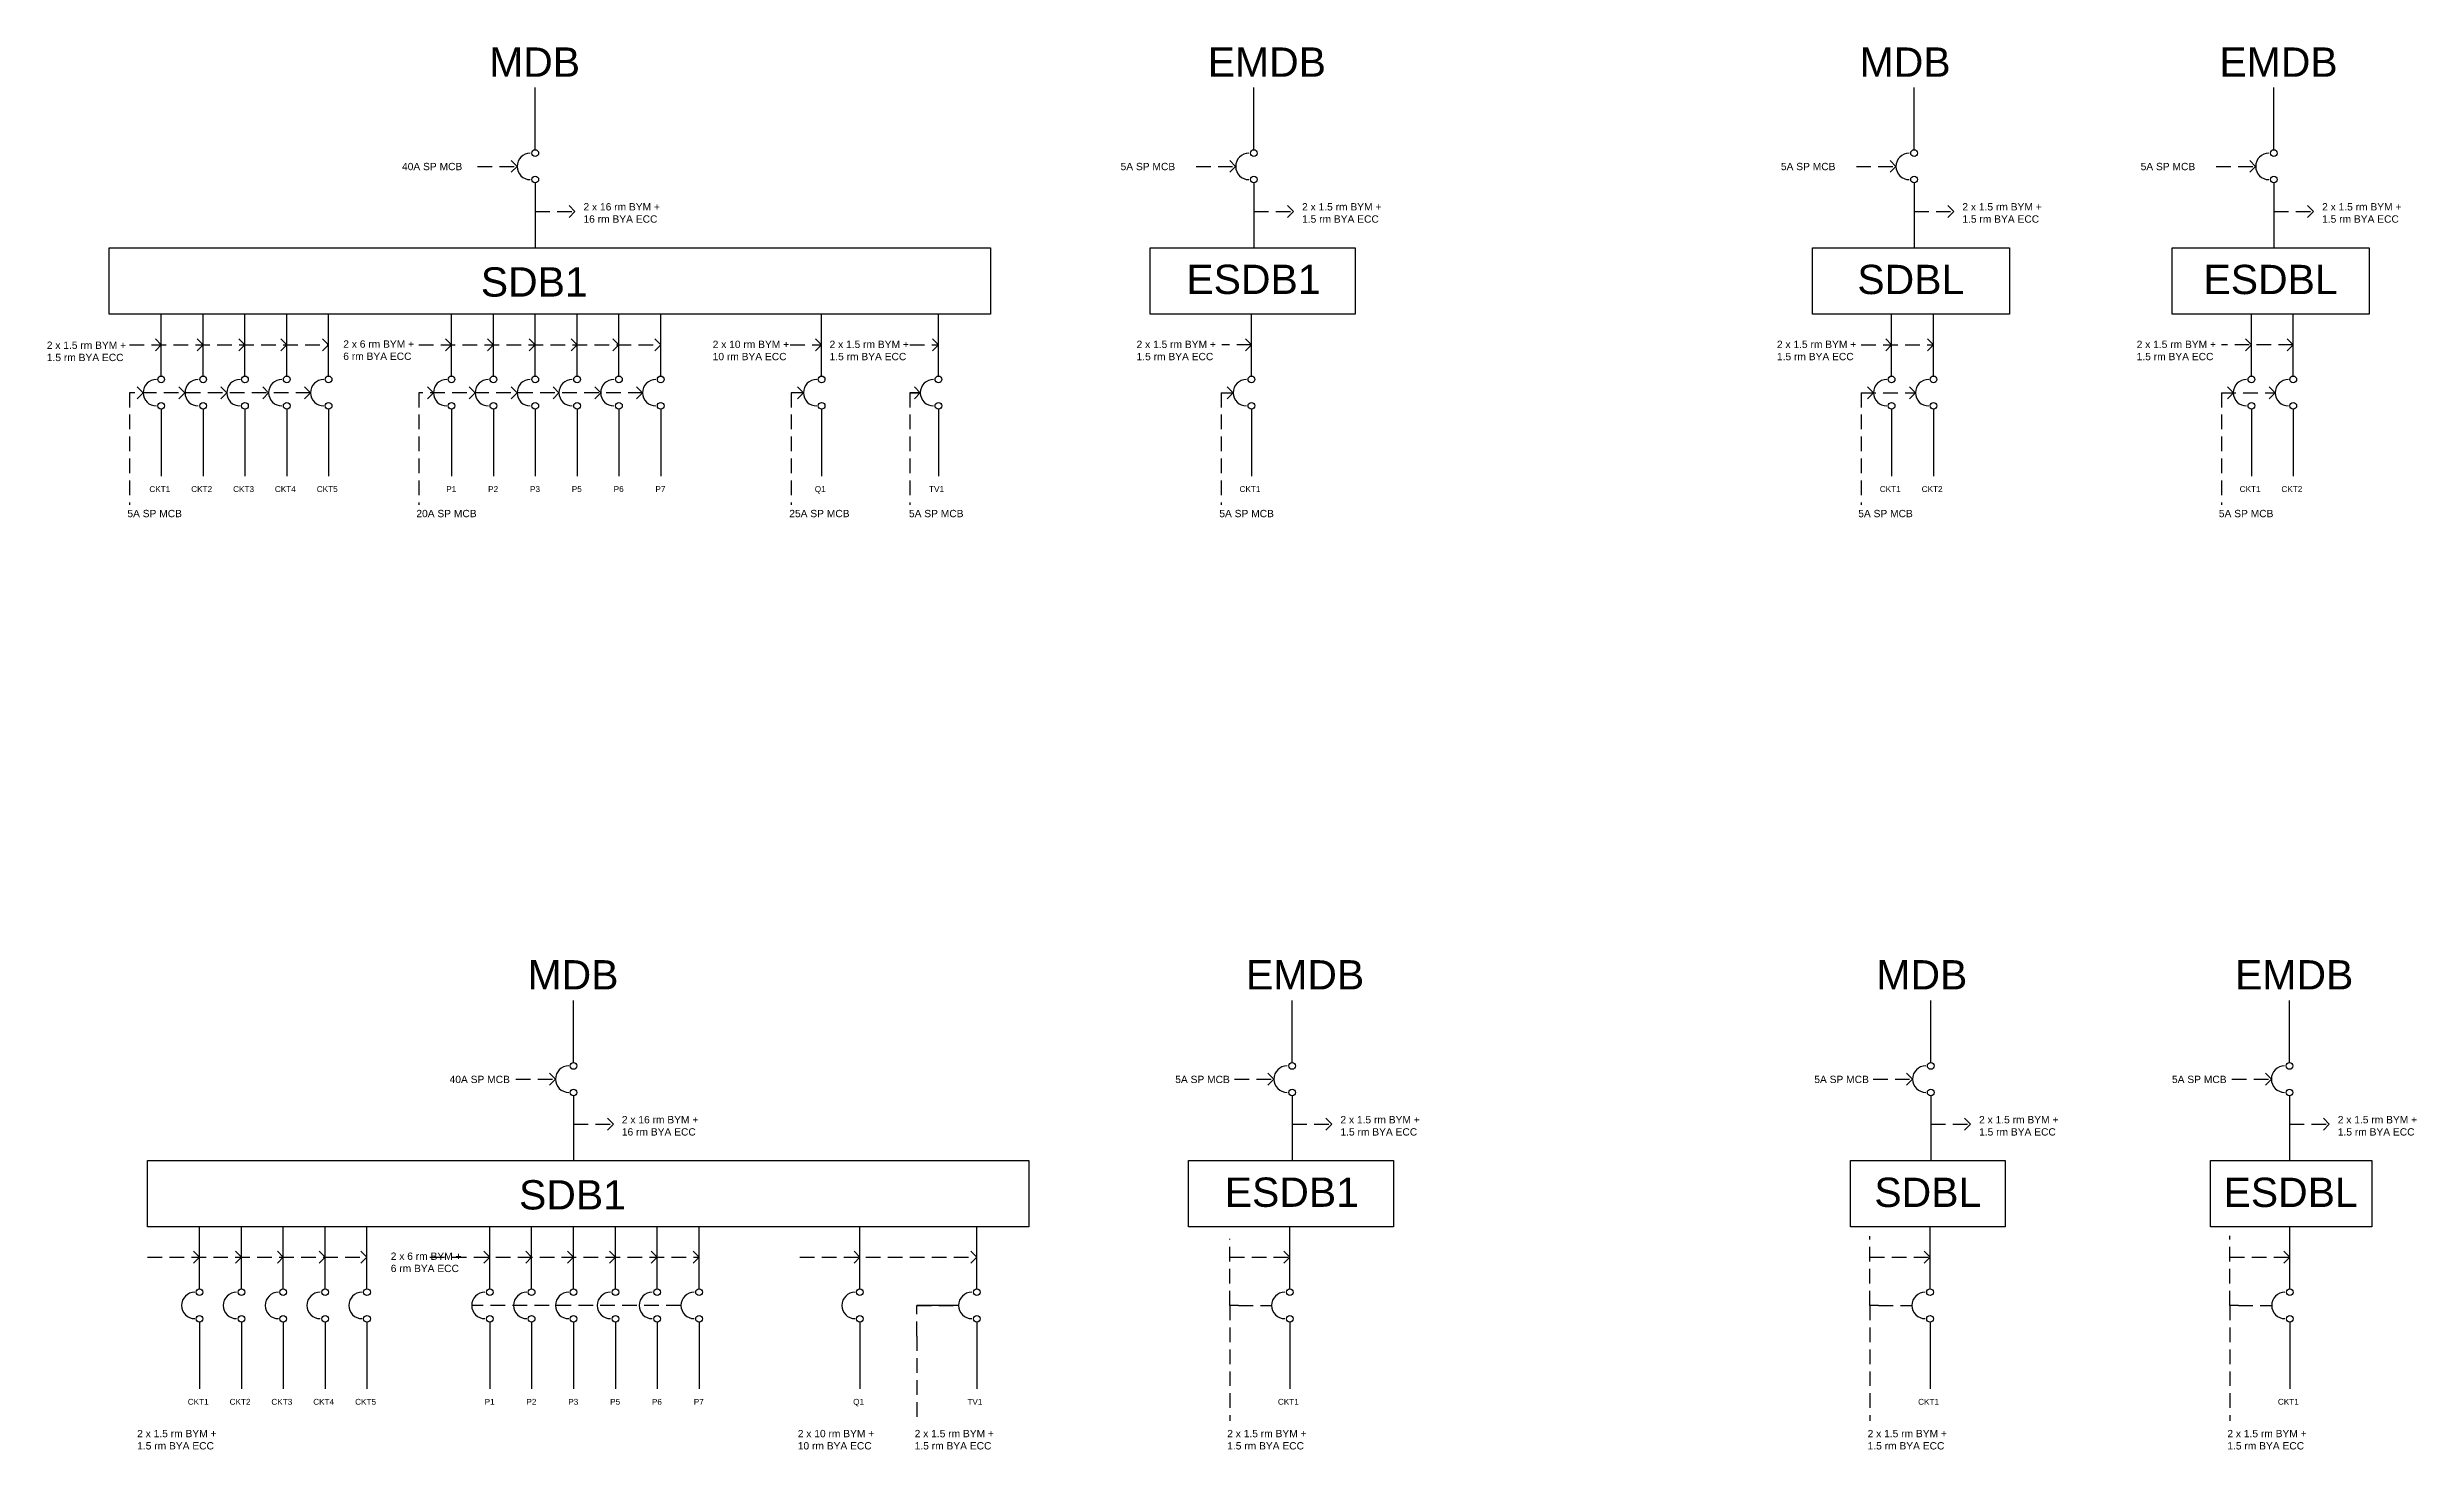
# Model space of a CAD drawing. Header units: inches. Extents: x 507 to 10591, y -111 to 2919.
# Drawn here: x 507 to 2125, y 567 to 1524 of the extents above; entities that cross this region are included whole.
import ezdxf

# ---------------------------------------------------------------- set-up
doc = ezdxf.new("R2010")
doc.units = ezdxf.units.IN
doc.header["$LTSCALE"] = 40
doc.header["$MEASUREMENT"] = 0
doc.linetypes.add('HIDDEN', pattern=[0.375, 0.25, -0.125])
doc.layers.add('Layer1', color=7, linetype='HIDDEN')
doc.styles.get("Standard").update_dxf_attribs({"font": 'arial.ttf'})

msp = doc.modelspace()

# ---------------------------------------------------------------- texts
for s, height, p in [('MDB', 20, (808.6, 1503.8)), ('EMDB', 20, (1299.2, 1503.8)), ('MDB', 20, (1744.3, 1503.8)), ('EMDB', 20, (1989.9, 1503.8)), ('ESDB1', 20, (1284.6, 1355.5)), ('SDBL', 20, (1742.7, 1355.4)), ('ESDBL', 20, (1979, 1355.4)), ('SDB1', 20, (802.9, 1353.7)), ('CKT1', 4, (576.6, 1220.3)), ('CKT2', 4, (605.2, 1220.3)), ('CKT3', 4, (633.8, 1220.3)), ('CKT4', 4, (662.3, 1220.3)), ('CKT5', 4, (690.9, 1220.3)), ('P1', 4, (779.3, 1220.3)), ('P2', 4, (807.9, 1220.3)), ('P3', 4, (836.5, 1220.3)), ('P5', 4, (865, 1220.3)), ('P6', 4, (893.6, 1220.3)), ('P7', 4, (922.1, 1220.3)), ('Q1', 4, (1030.9, 1220.3)), ('TV1', 4, (1108.9, 1220.3)), ('CKT1', 4, (1320.9, 1220.3)), ('CKT1', 4, (1758, 1220.3)), ('CKT2', 4, (1786.6, 1220.3)), ('CKT1', 4, (2003.7, 1220.3)), ('CKT2', 4, (2032.2, 1220.3)), ('MDB', 20, (834.8, 880.7)), ('EMDB', 20, (1325.3, 880.7)), ('MDB', 20, (1755.7, 880.7)), ('EMDB', 20, (2000.6, 880.7)), ('SDB1', 20, (829, 730.5)), ('ESDB1', 20, (1310.8, 732.3)), ('SDBL', 20, (1754.3, 732.2)), ('ESDBL', 20, (1992.7, 732.2)), ('CKT1', 4, (602.8, 597.2)), ('CKT2', 4, (631.4, 597.2)), ('CKT3', 4, (659.9, 597.2)), ('CKT4', 4, (688.5, 597.2)), ('CKT5', 4, (717.1, 597.2)), ('P1', 4, (805.5, 597.2)), ('P2', 4, (834, 597.2)), ('P3', 4, (862.6, 597.2)), ('P5', 4, (891.2, 597.2)), ('P6', 4, (919.7, 597.2)), ('P7', 4, (948.3, 597.2)), ('Q1', 4, (1057.1, 597.2)), ('TV1', 4, (1135.1, 597.2)), ('CKT1', 4, (1347.1, 597.2)), ('CKT1', 4, (1784.2, 597.2)), ('CKT1', 4, (2029.8, 597.2))]:
    msp.add_text(s, height=height).set_placement(p)
at = {"char_height": 5, "attachment_point": 1}
for s, width, insert in [('40A SP MCB', 57.842, (749.1, 1445)), ('5A SP MCB', 57.842, (1239.7, 1445)), ('5A SP MCB', 57.842, (1690.5, 1445)), ('5A SP MCB', 57.842, (1936.1, 1445)), ('2 x 16 rm BYM + 16 rm BYA ECC', 57.842, (873, 1417.5)), ('2 x 1.5 rm BYM + 1.5 rm BYA ECC', 57.842, (1363.6, 1417.5)), ('2 x 1.5 rm BYM + 1.5 rm BYA ECC', 57.842, (1814.4, 1417.5)), ('2 x 1.5 rm BYM + 1.5 rm BYA ECC', 57.842, (2060, 1417.5)), ('2 x 1.5 rm BYM + 1.5 rm BYA ECC', 57.863, (506.6, 1323)), ('2 x 6 rm BYM + 6 rm BYA ECC', 49.603, (709, 1323.8)), ('2 x 10 rm BYM + 10 rm BYA ECC', 55.003, (961.2, 1323.6)), ('2 x 1.5 rm BYM + 1.5 rm BYA ECC', 59.495, (1041, 1323.6)), ('2 x 1.5 rm BYM + 1.5 rm BYA ECC', 57.863, (1250.6, 1323.6)), ('2 x 1.5 rm BYM + 1.5 rm BYA ECC', 57.863, (1687.8, 1323.6)), ('2 x 1.5 rm BYM + 1.5 rm BYA ECC', 57.863, (1933.4, 1323.6)), ('5A SP MCB', 57.842, (561.6, 1208.1)), ('20A SP MCB', 57.842, (758.9, 1208.1)), ('25A SP MCB', 57.842, (1013.5, 1208.1)), ('5A SP MCB', 57.842, (1095.2, 1208.1)), ('5A SP MCB', 57.842, (1307.1, 1208.1)), ('5A SP MCB', 57.842, (1743.3, 1208.1)), ('5A SP MCB', 57.842, (1989.5, 1208.1)), ('40A SP MCB', 57.842, (781.6, 821.8)), ('5A SP MCB', 57.842, (1277, 821.8)), ('5A SP MCB', 57.842, (1713.3, 821.8)), ('5A SP MCB', 57.842, (1957.5, 821.8)), ('2 x 16 rm BYM + 16 rm BYA ECC', 57.842, (899.2, 794.3)), ('2 x 1.5 rm BYM + 1.5 rm BYA ECC', 57.842, (1389.8, 794.3)), ('2 x 1.5 rm BYM + 1.5 rm BYA ECC', 57.842, (1825.8, 794.3)), ('2 x 1.5 rm BYM + 1.5 rm BYA ECC', 57.842, (2070.7, 794.3)), ('2 x 6 rm BYM + 6 rm BYA ECC', 49.603, (741.4, 701.1)), ('2 x 1.5 rm BYM + 1.5 rm BYA ECC', 57.863, (568.3, 580)), ('2 x 10 rm BYM + 10 rm BYA ECC', 55.003, (1019.3, 580)), ('2 x 1.5 rm BYM + 1.5 rm BYA ECC', 59.495, (1099.1, 580)), ('2 x 1.5 rm BYM + 1.5 rm BYA ECC', 57.863, (1312.5, 580)), ('2 x 1.5 rm BYM + 1.5 rm BYA ECC', 57.863, (1749.7, 580)), ('2 x 1.5 rm BYM + 1.5 rm BYA ECC', 57.863, (1995.3, 580))]:
    msp.add_mtext_dynamic_manual_height_columns(s, width=width, gutter_width=52.4, heights=[0], dxfattribs=dict(at, insert=insert))

# ---------------------------------------------------------------- linework, layer by layer
for p, q in [((840.1, 1454), (840.1, 1496.4)), ((1330.6, 1454), (1330.6, 1496.4)), ((1781.4, 1454), (1781.4, 1496.4)), ((2027, 1454), (2027, 1496.4)), ((827.7, 1442.6), (823.6, 1446.7)), ((827.7, 1442.6), (823.6, 1438.6)), ((1318.2, 1442.6), (1314.2, 1446.7)), ((1318.2, 1442.6), (1314.2, 1438.6)), ((1769, 1442.6), (1765, 1446.7)), ((1769, 1442.6), (1765, 1438.6)), ((2014.6, 1442.6), (2010.6, 1446.7)), ((2014.6, 1442.6), (2010.6, 1438.6)), ((840.1, 1431.3), (840.1, 1387.1)), ((1330.6, 1431.3), (1330.6, 1387.1)), ((1781.4, 1431.3), (1781.4, 1387.1)), ((2027, 1431.3), (2027, 1387.1)), ((867.2, 1411.9), (863.2, 1415.9)), ((867.2, 1411.9), (863.2, 1407.8)), ((1357.8, 1411.9), (1353.7, 1415.9)), ((1357.8, 1411.9), (1353.7, 1407.8)), ((1808.6, 1411.9), (1804.5, 1415.9)), ((1808.6, 1411.9), (1804.5, 1407.8)), ((2054.2, 1411.9), (2050.1, 1415.9)), ((2054.2, 1411.9), (2050.1, 1407.8)), ((584.7, 1299.4), (584.7, 1341.8)), ((613.3, 1299.4), (613.3, 1341.8)), ((641.9, 1299.4), (641.9, 1341.8)), ((670.4, 1299.4), (670.4, 1341.8)), ((699, 1299.4), (699, 1341.8)), ((782.9, 1299.4), (782.9, 1341.8)), ((811.5, 1299.4), (811.5, 1341.8)), ((840.1, 1299.4), (840.1, 1341.8)), ((868.6, 1299.4), (868.6, 1341.8)), ((897.2, 1299.4), (897.2, 1341.8)), ((925.7, 1299.4), (925.7, 1341.8)), ((1035.6, 1299.4), (1035.6, 1341.8)), ((1115.3, 1299.4), (1115.3, 1341.8)), ((1329, 1299.4), (1329, 1341.8)), ((1766.1, 1299.4), (1766.1, 1341.8)), ((1794.7, 1299.4), (1794.7, 1341.8)), ((2011.7, 1299.4), (2011.7, 1341.8)), ((2040.3, 1299.4), (2040.3, 1341.8)), ((584.7, 1320.8), (580.7, 1324.8)), ((584.7, 1320.8), (580.7, 1316.7)), ((613.3, 1320.8), (609.2, 1324.8)), ((613.3, 1320.8), (609.2, 1316.7)), ((641.9, 1320.8), (637.8, 1324.8)), ((641.9, 1320.8), (637.8, 1316.7)), ((670.4, 1320.8), (666.4, 1324.8)), ((670.4, 1320.8), (666.4, 1316.7)), ((699, 1320.8), (694.9, 1324.8)), ((699, 1320.8), (694.9, 1316.7)), ((782.9, 1320.8), (778.9, 1324.8)), ((782.9, 1320.8), (778.9, 1316.7)), ((811.5, 1320.8), (807.4, 1324.8)), ((811.5, 1320.8), (807.4, 1316.7)), ((840.1, 1320.8), (836, 1324.8)), ((840.1, 1320.8), (836, 1316.7)), ((868.6, 1320.8), (864.5, 1324.8)), ((868.6, 1320.8), (864.5, 1316.7)), ((897.2, 1320.8), (893.1, 1324.8)), ((897.2, 1320.8), (893.1, 1316.7)), ((925.7, 1320.8), (921.7, 1324.8)), ((925.7, 1320.8), (921.7, 1316.7)), ((1035.6, 1320.8), (1031.5, 1324.8)), ((1035.6, 1320.8), (1031.5, 1316.7)), ((1115.3, 1320.8), (1111.2, 1324.8)), ((1115.3, 1320.8), (1111.2, 1316.7)), ((1329, 1320.8), (1324.9, 1324.8)), ((1329, 1320.8), (1324.9, 1316.7)), ((1766.1, 1320.8), (1762.1, 1324.8)), ((1766.1, 1320.8), (1762.1, 1316.7)), ((1794.7, 1320.8), (1790.6, 1324.8)), ((1794.7, 1320.8), (1790.6, 1316.7)), ((2011.7, 1320.8), (2007.7, 1324.8)), ((2011.7, 1320.8), (2007.7, 1316.7)), ((2040.3, 1320.8), (2036.2, 1324.8)), ((2040.3, 1320.8), (2036.2, 1316.7)), ((572.3, 1288.1), (568.3, 1292.2)), ((572.3, 1288.1), (568.3, 1284)), ((600.9, 1288.1), (596.8, 1292.2)), ((600.9, 1288.1), (596.8, 1284)), ((629.5, 1288.1), (625.4, 1292.2)), ((629.5, 1288.1), (625.4, 1284)), ((658, 1288.1), (654, 1292.2)), ((658, 1288.1), (654, 1284)), ((686.6, 1288.1), (682.5, 1292.2)), ((686.6, 1288.1), (682.5, 1284)), ((770.5, 1288.1), (766.5, 1292.2)), ((770.5, 1288.1), (766.5, 1284)), ((799.1, 1288.1), (795, 1292.2)), ((799.1, 1288.1), (795, 1284)), ((827.7, 1288.1), (823.6, 1292.2)), ((827.7, 1288.1), (823.6, 1284)), ((856.2, 1288.1), (852.2, 1292.2)), ((856.2, 1288.1), (852.2, 1284)), ((884.8, 1288.1), (880.7, 1292.2)), ((884.8, 1288.1), (880.7, 1284)), ((913.4, 1288.1), (909.3, 1292.2)), ((913.4, 1288.1), (909.3, 1284)), ((1023.2, 1288.1), (1019.1, 1292.2)), ((1023.2, 1288.1), (1019.1, 1284)), ((1102.9, 1288.1), (1095.9, 1288.1)), ((1102.9, 1288.1), (1098.9, 1292.2)), ((1102.9, 1288.1), (1098.9, 1284)), ((1316.6, 1288.1), (1312.5, 1292.2)), ((1316.6, 1288.1), (1312.5, 1284)), ((1753.7, 1288.1), (1749.7, 1292.2)), ((1753.7, 1288.1), (1749.7, 1284)), ((1782.3, 1288.1), (1778.2, 1292.2)), ((1782.3, 1288.1), (1778.2, 1284)), ((1999.4, 1288.1), (1995.3, 1292.2)), ((1999.4, 1288.1), (1995.3, 1284)), ((2027.9, 1288.1), (2023.9, 1292.2)), ((2027.9, 1288.1), (2023.9, 1284)), ((584.7, 1276.8), (584.7, 1231.2)), ((613.3, 1276.8), (613.3, 1231.2)), ((641.9, 1276.8), (641.9, 1231.2)), ((670.4, 1276.8), (670.4, 1231.2)), ((699, 1276.8), (699, 1231.2)), ((782.9, 1276.8), (782.9, 1231.2)), ((811.5, 1276.8), (811.5, 1231.2)), ((840.1, 1276.8), (840.1, 1231.2)), ((868.6, 1276.8), (868.6, 1231.2)), ((897.2, 1276.8), (897.2, 1231.2)), ((925.7, 1276.8), (925.7, 1231.2)), ((1035.6, 1276.8), (1035.6, 1231.2)), ((1115.3, 1276.8), (1115.3, 1231.2)), ((1329, 1276.8), (1329, 1231.2)), ((1766.1, 1276.8), (1766.1, 1231.2)), ((1794.7, 1276.8), (1794.7, 1231.2)), ((2011.7, 1276.8), (2011.7, 1231.2)), ((2040.3, 1276.8), (2040.3, 1231.2)), ((866.2, 830.8), (866.2, 873.2)), ((1356.8, 830.8), (1356.8, 873.2)), ((1792.8, 830.8), (1792.8, 873.2)), ((2037.7, 830.8), (2037.7, 873.2)), ((853.8, 819.5), (849.8, 823.6)), ((853.8, 819.5), (849.8, 815.4)), ((1344.4, 819.5), (1340.3, 823.6)), ((1344.4, 819.5), (1340.3, 815.4)), ((1780.4, 819.5), (1776.3, 823.6)), ((1780.4, 819.5), (1776.3, 815.4)), ((2025.4, 819.5), (2021.3, 823.6)), ((2025.4, 819.5), (2021.3, 815.4)), ((866.2, 808.2), (866.2, 764)), ((893.4, 788.7), (889.3, 792.8)), ((1356.8, 808.2), (1356.8, 764)), ((1384, 788.7), (1379.9, 792.8)), ((1792.8, 808.2), (1792.8, 764)), ((1820, 788.7), (1815.9, 792.8)), ((2037.7, 808.2), (2037.7, 764)), ((2064.9, 788.7), (2060.9, 792.8)), ((893.4, 788.7), (889.3, 784.7)), ((1384, 788.7), (1379.9, 784.7)), ((1820, 788.7), (1815.9, 784.7)), ((2064.9, 788.7), (2060.9, 784.7)), ((610.9, 676.3), (610.9, 718.7)), ((639.5, 676.3), (639.5, 718.7)), ((668, 676.3), (668, 718.7)), ((696.6, 676.3), (696.6, 718.7)), ((725.2, 676.3), (725.2, 718.7)), ((809.1, 676.3), (809.1, 718.7)), ((837.6, 676.3), (837.6, 718.7)), ((866.2, 676.3), (866.2, 718.7)), ((894.8, 676.3), (894.8, 718.7)), ((923.3, 676.3), (923.3, 718.7)), ((951.9, 676.3), (951.9, 718.7)), ((1061.7, 676.3), (1061.7, 718.7)), ((1141.5, 676.3), (1141.5, 718.7)), ((1355.2, 676.3), (1355.2, 718.7)), ((1792.3, 676.3), (1792.3, 718.7)), ((2037.9, 676.3), (2037.9, 718.7)), ((610.9, 698), (606.8, 702.1)), ((610.9, 698), (606.8, 693.9)), ((639.5, 698), (635.4, 702.1)), ((639.5, 698), (635.4, 693.9)), ((668, 698), (664, 702.1)), ((668, 698), (664, 693.9)), ((696.6, 698), (692.5, 702.1)), ((696.6, 698), (692.5, 693.9)), ((725.2, 698), (721.1, 702.1)), ((725.2, 698), (721.1, 693.9)), ((809.1, 698), (805, 702.1)), ((809.1, 698), (805, 693.9)), ((837.6, 698), (833.6, 702.1)), ((837.6, 698), (833.6, 693.9)), ((866.2, 698), (862.1, 702.1)), ((866.2, 698), (862.1, 693.9)), ((894.8, 698), (890.7, 702.1)), ((894.8, 698), (890.7, 693.9)), ((923.3, 698), (919.3, 702.1)), ((923.3, 698), (919.3, 693.9)), ((951.9, 698), (947.8, 702.1)), ((951.9, 698), (947.8, 693.9)), ((1061.7, 698), (1057.7, 702.1)), ((1061.7, 698), (1057.7, 693.9)), ((1141.5, 698), (1137.4, 702.1)), ((1141.5, 698), (1137.4, 693.9)), ((1355.2, 698), (1351.1, 702.1)), ((1355.2, 698), (1351.1, 693.9)), ((1792.3, 698), (1788.2, 702.1)), ((1792.3, 698), (1788.2, 693.9)), ((2037.9, 698), (2033.8, 702.1)), ((2037.9, 698), (2033.8, 693.9)), ((1129.1, 665), (1100.5, 665)), ((1320.1, 665), (1314.2, 665)), ((1757.2, 665), (1751.3, 665)), ((610.9, 653.6), (610.9, 608.1)), ((639.5, 653.6), (639.5, 608.1)), ((668, 653.6), (668, 608.1)), ((696.6, 653.6), (696.6, 608.1)), ((725.2, 653.6), (725.2, 608.1)), ((809.1, 653.6), (809.1, 608.1)), ((837.6, 653.6), (837.6, 608.1)), ((866.2, 653.6), (866.2, 608.1)), ((894.8, 653.6), (894.8, 608.1)), ((923.3, 653.6), (923.3, 608.1)), ((951.9, 653.6), (951.9, 608.1)), ((1061.7, 653.6), (1061.7, 608.1)), ((1141.5, 653.6), (1141.5, 608.1)), ((1355.2, 653.6), (1355.2, 608.1)), ((1792.3, 653.6), (1792.3, 608.1)), ((2037.9, 653.6), (2037.9, 608.1))]:
    msp.add_line(p, q)
at = {"linetype": 'HIDDEN'}
for p, q in [((800.7, 1442.6), (827.7, 1442.6)), ((1291.2, 1442.6), (1318.2, 1442.6)), ((1742, 1442.6), (1769, 1442.6)), ((1987.6, 1442.6), (2014.6, 1442.6)), ((840.1, 1411.9), (867.2, 1411.9)), ((1330.6, 1411.9), (1357.8, 1411.9)), ((1781.4, 1411.9), (1808.6, 1411.9)), ((2027, 1411.9), (2054.2, 1411.9)), ((563, 1320.8), (699, 1320.8)), ((760.5, 1320.8), (925.7, 1320.8)), ((1014.1, 1320.8), (1035.6, 1320.8)), ((1095.9, 1320.8), (1115.3, 1320.8)), ((1329, 1320.8), (1308.8, 1320.8)), ((1745.3, 1320.8), (1794.7, 1320.8)), ((2040.3, 1320.8), (1991.4, 1320.8)), ((686.6, 1288.1), (563, 1288.1)), ((563, 1288.1), (563, 1211.5)), ((913.4, 1288.1), (760.5, 1288.1)), ((760.5, 1288.1), (760.5, 1211.5)), ((1023.2, 1288.1), (1014.7, 1288.1)), ((1014.7, 1288.1), (1014.7, 1211.5)), ((1095.9, 1288.1), (1095.9, 1211.5)), ((1308.4, 1288.1), (1316.6, 1288.1)), ((1308.4, 1288.1), (1308.4, 1211.5)), ((1745.3, 1288.1), (1782.3, 1288.1)), ((1745.3, 1288.1), (1745.3, 1211.5)), ((1991.2, 1288.1), (2027.9, 1288.1)), ((1991.2, 1288.1), (1991.2, 1211.5)), ((826.8, 819.5), (853.8, 819.5)), ((1317.4, 819.5), (1344.4, 819.5)), ((1753.4, 819.5), (1780.4, 819.5)), ((1998.3, 819.5), (2025.4, 819.5)), ((866.2, 788.7), (893.4, 788.7)), ((1356.8, 788.7), (1384, 788.7)), ((1792.8, 788.7), (1820, 788.7)), ((2037.7, 788.7), (2064.9, 788.7)), ((939.5, 665), (796.7, 665)), ((1314.2, 665), (1314.2, 586.2)), ((1320.1, 665), (1342.8, 665)), ((1751.3, 665), (1751.3, 586.2)), ((1757.2, 665), (1779.9, 665)), ((1997, 665), (1997, 586.2)), ((2002.8, 665), (1997, 665)), ((2002.8, 665), (2025.5, 665)), ((1100.5, 644), (1100.5, 586.2))]:
    msp.add_line(p, q, dxfattribs=at)
for points in [[(549.2, 1387.1), (1150.8, 1387.1), (1150.8, 1341.8), (549.2, 1341.8)], [(1259.9, 1387.1), (1399.9, 1387.1), (1399.9, 1341.8), (1259.9, 1341.8)], [(1712, 1387.1), (1846.5, 1387.1), (1846.5, 1341.8), (1712, 1341.8)], [(1957.6, 1387.1), (2092.1, 1387.1), (2092.1, 1341.8), (1957.6, 1341.8)], [(575.3, 764), (1177, 764), (1177, 718.7), (575.3, 718.7)], [(1286, 764), (1426, 764), (1426, 718.7), (1286, 718.7)], [(1738.1, 764), (1843.7, 764), (1843.7, 718.7), (1738.1, 718.7)], [(1983.7, 764), (2094, 764), (2094, 718.7), (1983.7, 718.7)]]:
    msp.add_lwpolyline(points, close=True)
for points in [[(1095.9, 1288.1), (1102.9, 1288.1)], [(1100.5, 644), (1100.5, 665), (1129.1, 665)]]:
    msp.add_lwpolyline(points, dxfattribs=at)
for centre in [(840.1, 1451.7), (1330.6, 1451.7), (1781.4, 1451.7), (2027, 1451.7), (840.1, 1433.6), (1330.6, 1433.6), (1781.4, 1433.6), (2027, 1433.6), (584.7, 1297.2), (613.3, 1297.2), (641.9, 1297.2), (670.4, 1297.2), (699, 1297.2), (782.9, 1297.2), (811.5, 1297.2), (840.1, 1297.2), (868.6, 1297.2), (897.2, 1297.2), (925.7, 1297.2), (1035.6, 1297.2), (1115.3, 1297.2), (1329, 1297.2), (1766.1, 1297.2), (1794.7, 1297.2), (2011.7, 1297.2), (2040.3, 1297.2), (584.7, 1279.1), (613.3, 1279.1), (641.9, 1279.1), (670.4, 1279.1), (699, 1279.1), (782.9, 1279.1), (811.5, 1279.1), (840.1, 1279.1), (868.6, 1279.1), (897.2, 1279.1), (925.7, 1279.1), (1035.6, 1279.1), (1115.3, 1279.1), (1329, 1279.1), (1766.1, 1279.1), (1794.7, 1279.1), (2011.7, 1279.1), (2040.3, 1279.1), (866.2, 828.5), (1356.8, 828.5), (1792.8, 828.5), (2037.7, 828.5), (866.2, 810.4), (1356.8, 810.4), (1792.8, 810.4), (2037.7, 810.4), (610.9, 674), (639.5, 674), (668, 674), (696.6, 674), (725.2, 674), (809.1, 674), (837.6, 674), (866.2, 674), (894.8, 674), (923.3, 674), (951.9, 674), (1061.7, 674), (1141.5, 674), (1355.2, 674), (1792.3, 674), (2037.9, 674), (610.9, 655.9), (639.5, 655.9), (668, 655.9), (696.6, 655.9), (725.2, 655.9), (809.1, 655.9), (837.6, 655.9), (866.2, 655.9), (894.8, 655.9), (923.3, 655.9), (951.9, 655.9), (1061.7, 655.9), (1141.5, 655.9), (1355.2, 655.9), (1792.3, 655.9), (2037.9, 655.9)]:
    msp.add_circle(centre, 2.28)
for centre in [(836.7, 1442.6), (1327.3, 1442.6), (1778.1, 1442.6), (2023.7, 1442.6), (581.4, 1288.1), (610, 1288.1), (638.5, 1288.1), (667.1, 1288.1), (695.7, 1288.1), (779.6, 1288.1), (808.1, 1288.1), (836.7, 1288.1), (865.3, 1288.1), (893.8, 1288.1), (922.4, 1288.1), (1032.2, 1288.1), (1112, 1288.1), (1325.6, 1288.1), (1762.8, 1288.1), (1791.4, 1288.1), (2008.4, 1288.1), (2037, 1288.1), (862.9, 819.5), (1353.4, 819.5), (1789.4, 819.5), (2034.4, 819.5), (607.6, 665), (636.1, 665), (664.7, 665), (693.2, 665), (721.8, 665), (805.7, 665), (834.3, 665), (862.9, 665), (891.4, 665), (920, 665), (948.6, 665), (1058.4, 665), (1138.1, 665), (1351.8, 665), (1789, 665), (2034.6, 665)]:
    msp.add_arc(centre, 9.04, 90, 270)
at = {"layer": 'Layer1'}
for p, q in [((1751.3, 665), (1751.3, 712.2)), ((1997, 665), (1997, 712.6)), ((575.3, 698), (725.2, 698)), ((768.1, 698), (951.9, 698)), ((1020.8, 698), (1141.5, 698)), ((1314.2, 665), (1314.2, 710.4)), ((1314.2, 698), (1355.2, 698)), ((1751.3, 698), (1792.3, 698)), ((1997, 698), (2037.9, 698))]:
    msp.add_line(p, q, dxfattribs=at)

msp.set_redraw_order([(e.dxf.handle, doc.entitydb.next_handle()) for e in msp.query("TEXT MTEXT ATTDEF DIMENSION ARC_DIMENSION")])  # texts and dimensions are drawn at this point

doc.saveas('drawing.dxf')
